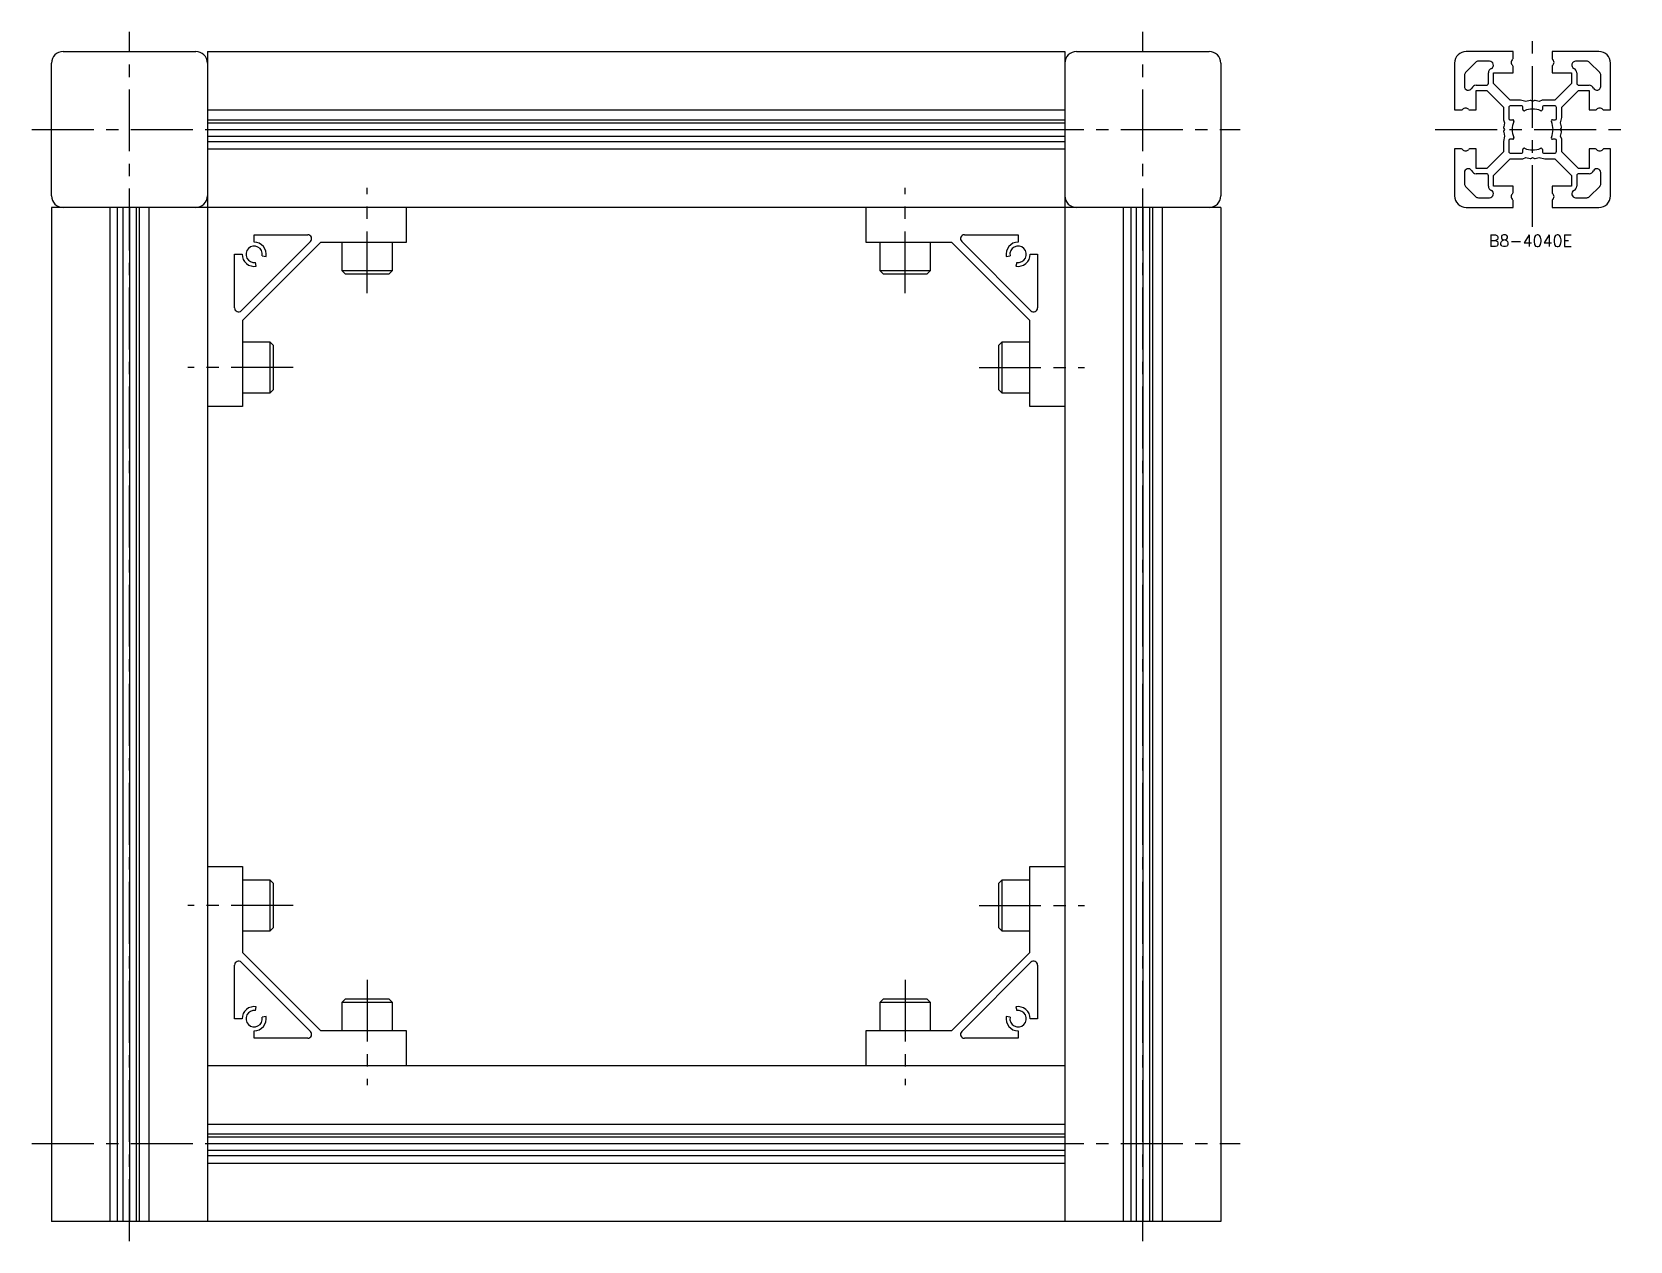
# Model space of a CAD drawing. Extents: x -5 to 1071, y -8 to 675.
# Drawn here: x 661 to 1071, y 5 to 315 of the extents above; entities that cross this region are included whole.
import ezdxf

# ---------------------------------------------------------------- set-up
doc = ezdxf.new("R2010")
doc.units = 0
doc.header["$LTSCALE"] = 0.5
doc.linetypes.add('CENTER', pattern=[50.8, 31.75, -6.35, 6.35, -6.35])
for name, color, linetype in [('MSM_CENTER', 1, 'CENTER'), ('MSM_CONTINUOUS', 7, 'CONTINUOUS'), ('MSM_PART_NUMBER', 7, 'CONTINUOUS')]:
    doc.layers.add(name, color=color, linetype=linetype)
doc.styles.get("Standard").update_dxf_attribs({"font": 'txt.shx', "height": 3, "bigfont": 'bigfont.shx'})

# ---------------------------------------------------------------- blocks, each defined once
blk = doc.blocks.new('*U10')
at = {"layer": 'MSM_PART_NUMBER'}
blk.add_text('B8-4040E', height=3, dxfattribs=at).set_placement((1034.8, 259.97))

msp = doc.modelspace()

# ---------------------------------------------------------------- linework, layer by layer
at = {"layer": 'MSM_CENTER'}
for p, q in [((686, 5), (686, 315)), ((946, 5), (946, 315)), ((1046, 265), (1046, 315)), ((661, 290), (971, 290)), ((1021, 290), (1071, 290)), ((747, 248), (747, 275)), ((885, 248), (885, 275)), ((728, 229), (701, 229)), ((904, 229), (931, 229)), ((728, 91), (701, 91)), ((904, 91), (931, 91)), ((747, 72), (747, 45)), ((885, 72), (885, 45)), ((661, 30), (971, 30))]:
    msp.add_line(p, q, dxfattribs=at)
at = {"layer": 'MSM_CONTINUOUS'}
for p, q in [((669, 310), (703, 310)), ((706, 310), (706, 10)), ((706, 310), (926, 310)), ((926, 310), (926, 10)), ((929, 310), (963, 310)), ((1041, 310), (1029, 310)), ((1034.95, 307.5), (1032.09, 307.5)), ((1041, 308.22), (1041, 310)), ((1063, 310), (1051, 310)), ((1051, 310), (1051, 308.22)), ((1059.91, 307.5), (1057.05, 307.5)), ((666, 273), (666, 307)), ((966, 307), (966, 273)), ((1026, 307), (1026, 295)), ((1028.5, 303.91), (1028.5, 301.05)), ((1031.39, 307.21), (1028.79, 304.61)), ((1034.65, 301.85), (1034.65, 304.5)), ((1036, 301.77), (1036, 304.5)), ((1036, 304.5), (1041, 304.5)), ((1041, 304.5), (1041, 306.18)), ((1051, 306.18), (1051, 304.5)), ((1051, 304.5), (1056, 304.5)), ((1056, 304.5), (1056, 301.77)), ((1057.35, 304.5), (1057.35, 301.85)), ((1063.21, 304.61), (1060.61, 307.21)), ((1063.5, 301.05), (1063.5, 303.91)), ((1066, 295), (1066, 307)), ((1031.5, 301.35), (1034.15, 301.35)), ((1031.5, 295), (1031.5, 300)), ((1031.5, 300), (1034.23, 300)), ((1034.23, 300), (1038.5, 295.73)), ((1040.27, 297.5), (1036, 301.77)), ((1056, 301.77), (1051.73, 297.5)), ((1053.5, 295.73), (1057.77, 300)), ((1057.77, 300), (1060.5, 300)), ((1057.85, 301.35), (1060.5, 301.35)), ((1060.5, 300), (1060.5, 295)), ((1038.5, 295.73), (1038.5, 292.48)), ((1039.9, 295.6), (1039.9, 292.8)), ((1042.89, 297.5), (1040.27, 297.5)), ((1043.2, 296.1), (1040.4, 296.1)), ((1044.3, 297.2), (1042.89, 297.5)), ((1043.5, 295.1), (1043.5, 295.8)), ((1045.35, 297.42), (1044.3, 297.2)), ((1046, 297.2), (1045.71, 297.37)), ((1046.29, 297.37), (1046, 297.2)), ((1047.7, 297.2), (1046.65, 297.42)), ((1048.48, 297.5), (1047.7, 297.2)), ((1051.73, 297.5), (1048.48, 297.5)), ((1048.5, 295.8), (1048.5, 295.1)), ((1051.6, 296.1), (1048.8, 296.1)), ((1052.1, 292.8), (1052.1, 295.6)), ((1053.5, 293.11), (1053.5, 295.73)), ((706, 295), (926, 295)), ((706, 292.48), (926, 292.48)), ((706, 291.7), (926, 291.7)), ((1026, 295), (1027.78, 295)), ((1029.82, 295), (1031.5, 295)), ((1038.5, 292.48), (1038.8, 291.7)), ((1038.8, 291.7), (1038.58, 290.65)), ((1040.2, 292.5), (1040.9, 292.5)), ((1051.1, 292.5), (1051.8, 292.5)), ((1053.2, 291.7), (1053.5, 293.11)), ((1053.42, 290.65), (1053.2, 291.7)), ((1060.5, 295), (1062.18, 295)), ((1064.22, 295), (1066, 295)), ((706, 290), (926, 290)), ((706, 288.3), (926, 288.3)), ((1038.8, 288.3), (1038.5, 286.89)), ((1038.58, 289.35), (1038.8, 288.3)), ((1038.63, 290.29), (1038.8, 290)), ((1038.8, 290), (1038.63, 289.71)), ((1039.9, 287.2), (1039.9, 284.4)), ((1040.9, 287.5), (1040.2, 287.5)), ((1051.8, 287.5), (1051.1, 287.5)), ((1052.1, 284.4), (1052.1, 287.2)), ((1053.2, 290), (1053.37, 290.29)), ((1053.37, 289.71), (1053.2, 290)), ((1053.2, 288.3), (1053.42, 289.35)), ((1053.5, 287.52), (1053.2, 288.3)), ((1053.5, 284.27), (1053.5, 287.52)), ((706, 286.89), (926, 286.89)), ((706, 285), (926, 285)), ((1026, 285), (1026, 273)), ((1027.78, 285), (1026, 285)), ((1031.5, 285), (1029.82, 285)), ((1031.5, 280), (1031.5, 285)), ((1038.5, 284.27), (1034.23, 280)), ((1038.5, 286.89), (1038.5, 284.27)), ((1040.4, 283.9), (1043.2, 283.9)), ((1043.5, 284.2), (1043.5, 284.9)), ((1048.5, 284.9), (1048.5, 284.2)), ((1048.8, 283.9), (1051.6, 283.9)), ((1057.77, 280), (1053.5, 284.27)), ((1062.18, 285), (1060.5, 285)), ((1060.5, 285), (1060.5, 280)), ((1066, 285), (1064.22, 285)), ((1066, 273), (1066, 285)), ((1028.5, 278.95), (1028.5, 276.09)), ((1034.23, 280), (1031.5, 280)), ((1036, 278.23), (1040.27, 282.5)), ((1040.27, 282.5), (1043.52, 282.5)), ((1043.52, 282.5), (1044.3, 282.8)), ((1044.3, 282.8), (1045.35, 282.58)), ((1045.71, 282.63), (1046, 282.8)), ((1046, 282.8), (1046.29, 282.63)), ((1046.65, 282.58), (1047.7, 282.8)), ((1047.7, 282.8), (1049.11, 282.5)), ((1049.11, 282.5), (1051.73, 282.5)), ((1051.73, 282.5), (1056, 278.23)), ((1060.5, 280), (1057.77, 280)), ((1063.5, 276.09), (1063.5, 278.95)), ((1028.79, 275.39), (1031.39, 272.79)), ((1034.15, 278.65), (1031.5, 278.65)), ((1034.65, 275.5), (1034.65, 278.15)), ((1036, 275.5), (1036, 278.23)), ((1041, 275.5), (1036, 275.5)), ((1041, 273.82), (1041, 275.5)), ((1056, 275.5), (1051, 275.5)), ((1051, 275.5), (1051, 273.82)), ((1056, 278.23), (1056, 275.5)), ((1057.35, 278.15), (1057.35, 275.5)), ((1060.5, 278.65), (1057.85, 278.65)), ((1060.61, 272.79), (1063.21, 275.39)), ((1032.09, 272.5), (1034.95, 272.5)), ((1041, 270), (1041, 271.78)), ((1051, 271.78), (1051, 270)), ((1057.05, 272.5), (1059.91, 272.5)), ((966, 270), (666, 270)), ((666, 270), (666, 10)), ((681, 270), (681, 10)), ((682.89, 270), (682.89, 10)), ((684.3, 270), (684.3, 10)), ((686, 270), (686, 10)), ((687.7, 270), (687.7, 10)), ((688.48, 270), (688.48, 10)), ((691, 270), (691, 10)), ((757, 270), (757, 261)), ((875, 261), (875, 270)), ((941, 270), (941, 10)), ((942.89, 270), (942.89, 10)), ((944.3, 270), (944.3, 10)), ((946, 270), (946, 10)), ((947.7, 270), (947.7, 10)), ((948.48, 270), (948.48, 10)), ((951, 270), (951, 10)), ((966, 270), (966, 10)), ((1029, 270), (1041, 270)), ((1051, 270), (1063, 270)), ((718, 263), (731.76, 263)), ((718, 261.1), (718, 263)), ((900.24, 263), (914, 263)), ((914, 263), (914, 261.1)), ((732.46, 261.29), (714.71, 243.54)), ((735, 261), (715, 241)), ((757, 261), (735, 261)), ((740.5, 261), (740.5, 253.87)), ((753.5, 253.87), (753.5, 261)), ((897, 261), (875, 261)), ((878.5, 261), (878.5, 253.87)), ((891.5, 253.87), (891.5, 261)), ((917, 241), (897, 261)), ((917.29, 243.54), (899.54, 261.29)), ((713, 244.24), (713, 258)), ((713, 258), (714.9, 258)), ((718.54, 254.95), (718.36, 255.93)), ((720.07, 257.64), (721.05, 257.46)), ((910.95, 257.46), (911.93, 257.64)), ((913.64, 255.93), (913.46, 254.95)), ((917.1, 258), (919, 258)), ((919, 258), (919, 244.24)), ((740.5, 253.87), (741.37, 253)), ((740.5, 253.87), (753.5, 253.87)), ((741.37, 253), (752.63, 253)), ((752.63, 253), (753.5, 253.87)), ((878.5, 253.87), (879.37, 253)), ((878.5, 253.87), (891.5, 253.87)), ((879.37, 253), (890.63, 253)), ((890.63, 253), (891.5, 253.87)), ((715, 241), (715, 219)), ((917, 219), (917, 241)), ((722.13, 235.5), (715, 235.5)), ((723, 234.63), (722.13, 235.5)), ((722.13, 222.5), (722.13, 235.5)), ((723, 223.37), (723, 234.63)), ((909.87, 235.5), (909, 234.63)), ((909, 234.63), (909, 223.37)), ((917, 235.5), (909.87, 235.5)), ((909.87, 235.5), (909.87, 222.5)), ((715, 222.5), (722.13, 222.5)), ((722.13, 222.5), (723, 223.37)), ((909, 223.37), (909.87, 222.5)), ((909.87, 222.5), (917, 222.5)), ((715, 219), (706, 219)), ((926, 219), (917, 219)), ((706, 101), (715, 101)), ((715, 101), (715, 79)), ((917, 79), (917, 101)), ((917, 101), (926, 101)), ((722.13, 97.5), (715, 97.5)), ((723, 96.63), (722.13, 97.5)), ((722.13, 84.5), (722.13, 97.5)), ((723, 85.37), (723, 96.63)), ((909.87, 97.5), (909, 96.63)), ((909, 96.63), (909, 85.37)), ((917, 97.5), (909.87, 97.5)), ((909.87, 97.5), (909.87, 84.5)), ((715, 84.5), (722.13, 84.5)), ((722.13, 84.5), (723, 85.37)), ((909, 85.37), (909.87, 84.5)), ((909.87, 84.5), (917, 84.5)), ((715, 79), (735, 59)), ((897, 59), (917, 79)), ((713, 62), (713, 75.76)), ((714.71, 76.46), (732.46, 58.71)), ((899.54, 58.71), (917.29, 76.46)), ((919, 75.76), (919, 62)), ((741.37, 67), (740.5, 66.13)), ((740.5, 66.13), (740.5, 59)), ((753.5, 66.13), (740.5, 66.13)), ((752.63, 67), (741.37, 67)), ((753.5, 66.13), (752.63, 67)), ((753.5, 59), (753.5, 66.13)), ((879.37, 67), (878.5, 66.13)), ((878.5, 66.13), (878.5, 59)), ((891.5, 66.13), (878.5, 66.13)), ((890.63, 67), (879.37, 67)), ((891.5, 66.13), (890.63, 67)), ((891.5, 59), (891.5, 66.13)), ((714.9, 62), (713, 62)), ((718.36, 64.07), (718.54, 65.05)), ((721.05, 62.54), (720.07, 62.36)), ((911.93, 62.36), (910.95, 62.54)), ((913.46, 65.05), (913.64, 64.07)), ((919, 62), (917.1, 62)), ((718, 57), (718, 58.9)), ((735, 59), (757, 59)), ((757, 59), (757, 50)), ((875, 59), (897, 59)), ((875, 50), (875, 59)), ((914, 58.9), (914, 57)), ((731.76, 57), (718, 57)), ((914, 57), (900.24, 57)), ((706, 50), (926, 50)), ((706, 35), (926, 35)), ((706, 32.48), (926, 32.48)), ((706, 31.7), (926, 31.7)), ((706, 30), (926, 30)), ((706, 28.3), (926, 28.3)), ((706, 26.89), (926, 26.89)), ((706, 25), (926, 25)), ((966, 10), (666, 10))]:
    msp.add_line(p, q, dxfattribs=at)
for centre, radius, start, end in [((669, 307), 3, 90, 180), ((703, 307), 3, 0, 90), ((929, 307), 3, 90, 180), ((963, 307), 3, 0, 90), ((1029, 307), 3, 90, 180), ((1041.5, 307.2), 1, 127.9799, 232.0201), ((1040.7, 308.22), 0.3, 307.9799, 0), ((1051.3, 308.22), 0.3, 180, 232.0201), ((1050.5, 307.2), 1, 307.9799, 52.0201), ((1057.05, 306.5), 1, 90, 240.8248), ((1063, 307), 3, 0, 90), ((1029.5, 303.91), 1, 135, 180), ((1032.09, 306.5), 1, 90, 135), ((1035.85, 304.5), 1.2, 110.1065, 180), ((1034.95, 306.5), 1, 299.1752, 90), ((1040.7, 306.18), 0.3, 0, 52.0201), ((1051.3, 306.18), 0.3, 127.9799, 180), ((1056.15, 304.5), 1.2, 0, 69.8935), ((1059.91, 306.5), 1, 45, 90), ((1062.5, 303.91), 1, 0, 45), ((1029.5, 301.05), 1, 180, 330.8248), ((1031.5, 300.15), 1.2, 90, 159.8935), ((1034.15, 301.85), 0.5, 270, 0), ((1057.85, 301.85), 0.5, 180, 270), ((1060.5, 300.15), 1.2, 20.1065, 90), ((1062.5, 301.05), 1, 209.1752, 0), ((1028.8, 294.5), 1, 37.9799, 142.0201), ((1040.4, 295.6), 0.5, 90, 180), ((1043.2, 295.8), 0.3, 0, 90), ((1046, 290), 5.25, 66.6469, 113.3531), ((1045.46, 296.94), 0.5, 60, 102), ((1046.54, 296.94), 0.5, 78, 120), ((1048.8, 295.8), 0.3, 90, 180), ((1051.6, 295.6), 0.5, 0, 90), ((1063.2, 294.5), 1, 37.9799, 142.0201), ((1027.78, 295.3), 0.3, 270, 322.0201), ((1029.82, 295.3), 0.3, 217.9799, 270), ((1040.2, 292.8), 0.3, 180, 270), ((1046, 290), 5.25, 156.6469, 203.3531), ((1040.9, 292.2), 0.3, 336.6469, 90), ((1043.8, 295.1), 0.3, 180, 293.3531), ((1048.2, 295.1), 0.3, 246.6469, 0), ((1051.1, 292.2), 0.3, 90, 203.3531), ((1046, 290), 5.25, 336.6469, 23.3531), ((1051.8, 292.8), 0.3, 270, 0), ((1062.18, 295.3), 0.3, 270, 322.0201), ((1064.22, 295.3), 0.3, 217.9799, 270), ((1039.06, 290.54), 0.5, 168, 210), ((1039.06, 289.46), 0.5, 150, 192), ((1040.2, 287.2), 0.3, 90, 180), ((1040.9, 287.8), 0.3, 270, 23.3531), ((1051.1, 287.8), 0.3, 156.6469, 270), ((1051.8, 287.2), 0.3, 0, 90), ((1052.94, 290.54), 0.5, 330, 12), ((1052.94, 289.46), 0.5, 348, 30), ((1027.78, 284.7), 0.3, 37.9799, 90), ((1028.8, 285.5), 1, 217.9799, 322.0201), ((1029.82, 284.7), 0.3, 90, 142.0201), ((1040.4, 284.4), 0.5, 180, 270), ((1043.2, 284.2), 0.3, 270, 0), ((1043.8, 284.9), 0.3, 66.6469, 180), ((1046, 290), 5.25, 246.6469, 293.3531), ((1048.2, 284.9), 0.3, 0, 113.3531), ((1048.8, 284.2), 0.3, 180, 270), ((1051.6, 284.4), 0.5, 270, 0), ((1062.18, 284.7), 0.3, 37.9799, 90), ((1063.2, 285.5), 1, 217.9799, 322.0201), ((1064.22, 284.7), 0.3, 90, 142.0201), ((1029.5, 278.95), 1, 29.1752, 180), ((1031.5, 279.85), 1.2, 200.1065, 270), ((1045.46, 283.06), 0.5, 258, 300), ((1046.54, 283.06), 0.5, 240, 282), ((1060.5, 279.85), 1.2, 270, 339.8935), ((1062.5, 278.95), 1, 0, 150.8248), ((1029.5, 276.09), 1, 180, 225), ((1034.15, 278.15), 0.5, 0, 90), ((1035.85, 275.5), 1.2, 180, 249.8935), ((1056.15, 275.5), 1.2, 290.1065, 0), ((1057.85, 278.15), 0.5, 90, 180), ((1062.5, 276.09), 1, 315, 0), ((669, 273), 3, 180, 270), ((703, 273), 3, 270, 0), ((929, 273), 3, 180, 270), ((963, 273), 3, 270, 0), ((1029, 273), 3, 180, 270), ((1032.09, 273.5), 1, 225, 270), ((1034.95, 273.5), 1, 270, 60.8248), ((1041.5, 272.8), 1, 127.9799, 232.0201), ((1040.7, 273.82), 0.3, 307.9799, 0), ((1040.7, 271.78), 0.3, 0, 52.0201), ((1051.3, 273.82), 0.3, 180, 232.0201), ((1051.3, 271.78), 0.3, 127.9799, 180), ((1050.5, 272.8), 1, 307.9799, 52.0201), ((1057.05, 273.5), 1, 119.1752, 270), ((1059.91, 273.5), 1, 270, 315), ((1063, 273), 3, 270, 0), ((731.76, 262), 1, 315, 90), ((900.24, 262), 1, 90, 225), ((718, 258), 2.1, 350, 280), ((718, 258), 3.1, 350, 90), ((914, 258), 3.1, 90, 190), ((914, 258), 2.1, 260, 190), ((718, 258), 3.1, 180, 280), ((914, 258), 3.1, 260, 0), ((714, 244.24), 1, 180, 315), ((918, 244.24), 1, 225, 0), ((714, 75.76), 1, 45, 180), ((918, 75.76), 1, 0, 135), ((718, 62), 3.1, 80, 180), ((718, 62), 2.1, 80, 10), ((718, 62), 3.1, 270, 10), ((914, 62), 3.1, 170, 270), ((914, 62), 2.1, 170, 100), ((914, 62), 3.1, 0, 100), ((731.76, 58), 1, 270, 45), ((900.24, 58), 1, 135, 270)]:
    msp.add_arc(centre, radius, start, end, dxfattribs=at)

# ---------------------------------------------------------------- block references
msp.add_blockref('*U10', (0, 0), dxfattribs=at)

doc.saveas('drawing.dxf')
